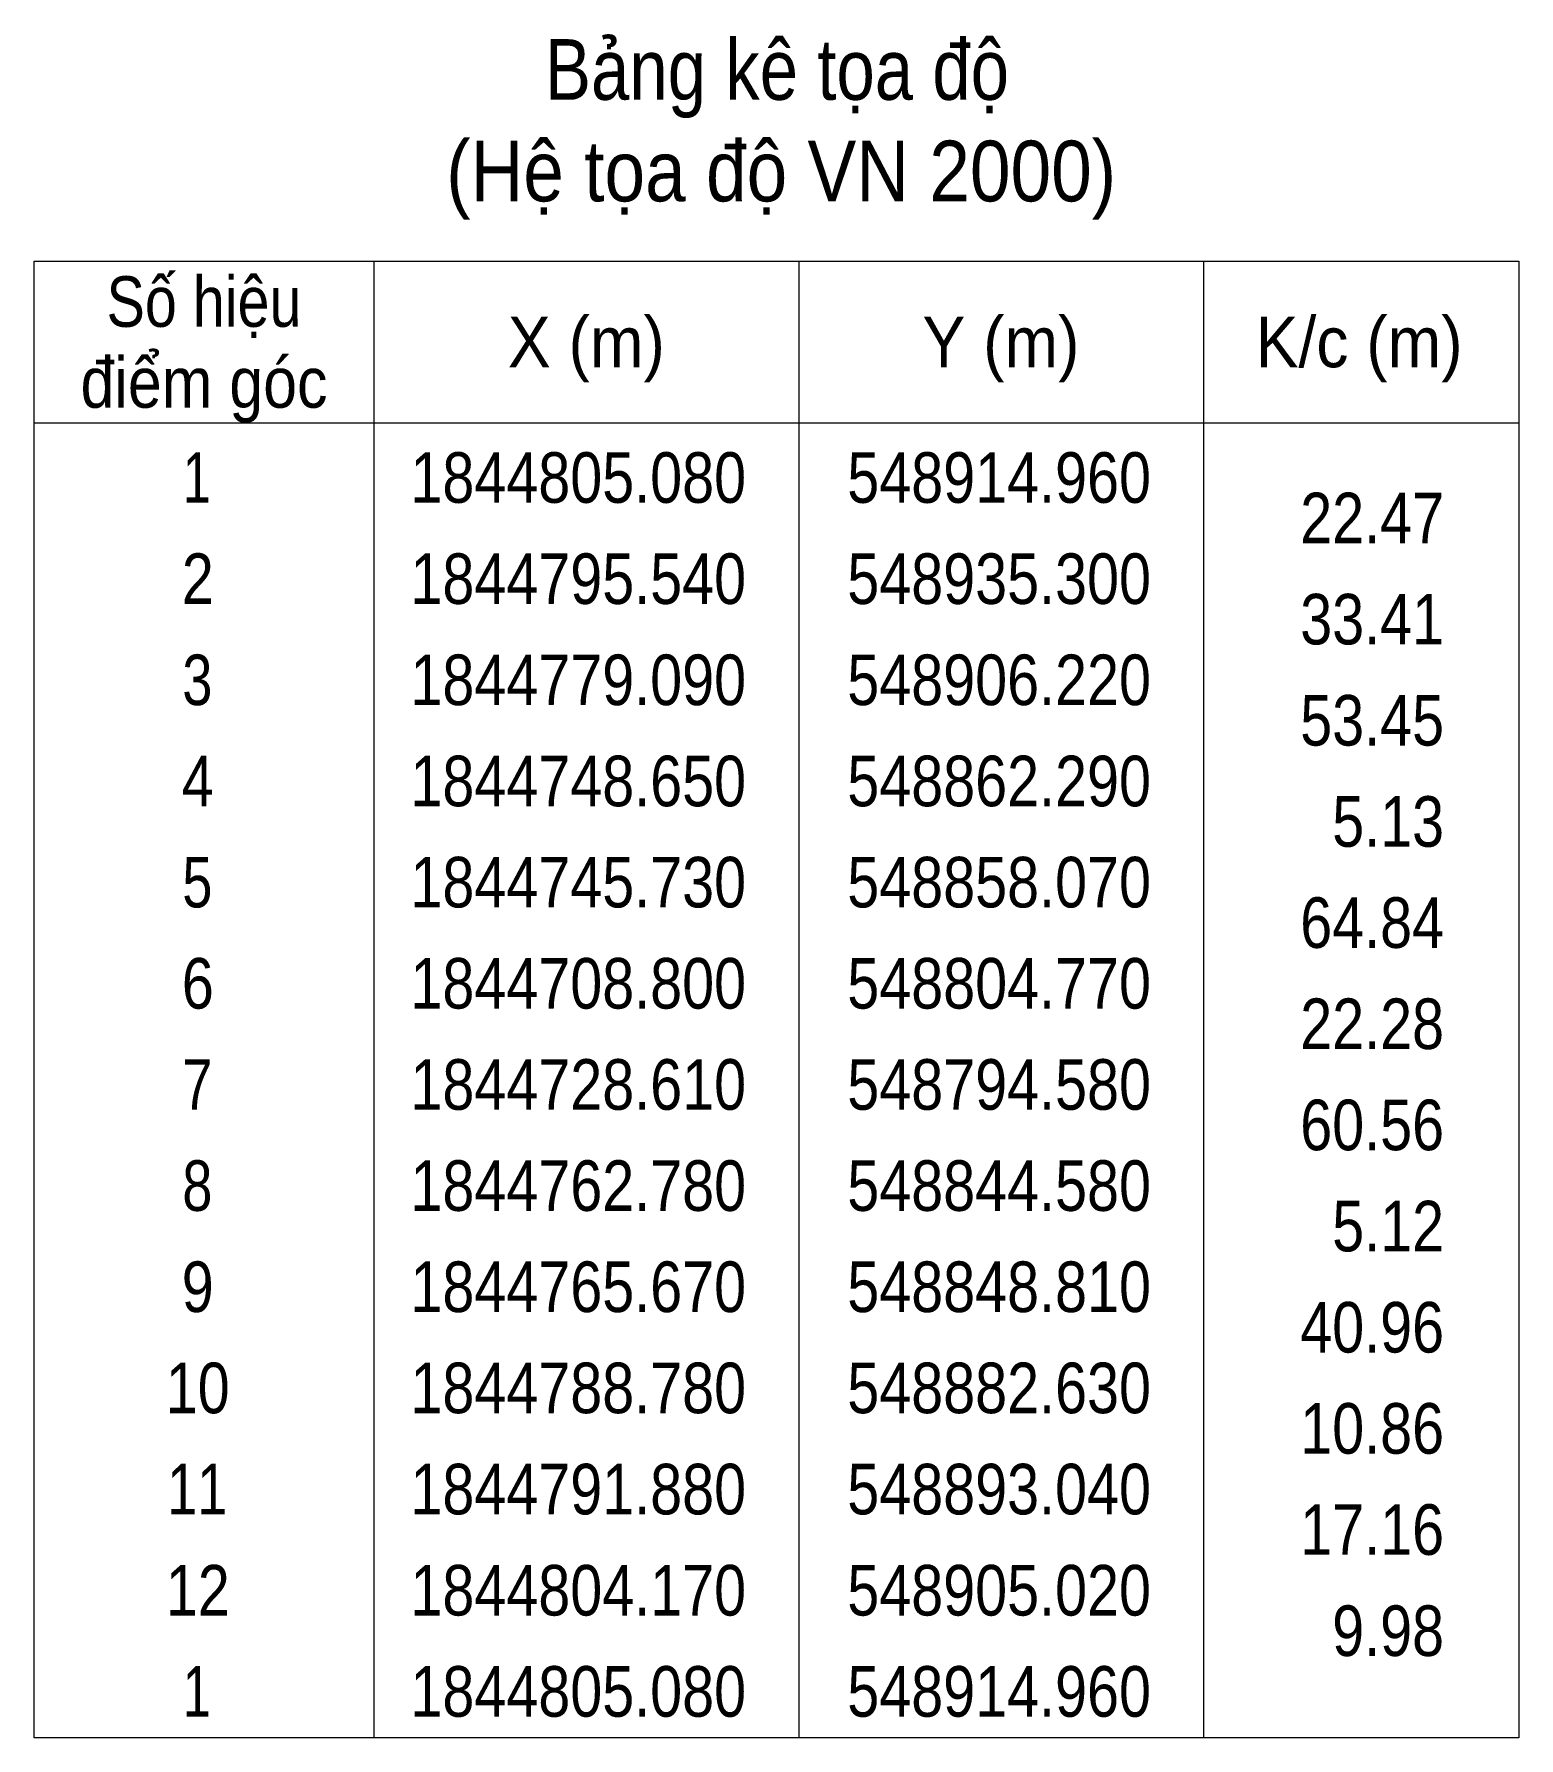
# Model space of a CAD drawing. Header units: metres. Extents: x 547798 to 549143, y 1844220 to 1844867.
# Drawn here: x 549069.7 to 549143.1, y 1844686.4 to 1844770.6 of the extents above; entities that cross this region are included whole.
import ezdxf
from ezdxf.enums import TextEntityAlignment as Align

# ---------------------------------------------------------------- set-up
doc = ezdxf.new("R2010")
doc.units = ezdxf.units.M
doc.layers.add('6', color=7, linetype='Continuous', lineweight=13)
doc.layers.add('63', color=7, linetype='Continuous', lineweight=13)

msp = doc.modelspace()

# ---------------------------------------------------------------- texts
at = {"layer": '6'}
for s, width, p in [('Bảng kê tọa độ', 0.85, (549106.395, 1844767.38)), ('(Hệ tọa độ VN 2000)', 0.9, (549106.6, 1844762.36))]:
    msp.add_text(s, height=3, dxfattribs=dict(at, width=width)).set_placement(p, align=Align.CENTER)
at = {"layer": '63'}
for s, width, p in [('Số hiệu', 0.85, (549078.07, 1844756.16)), ('X (m)', 0.95, (549096.97, 1844754.16)), ('Y (m)', 0.95, (549117.465, 1844754.16)), ('K/c (m)', 0.95, (549135.17, 1844754.16)), ('điểm góc', 0.9, (549078.07, 1844752.16)), (' 1', 0.75, (549077.365, 1844747.46)), ('1844805.080', 0.85, (549096.57, 1844747.46)), ('548914.960', 0.85, (549117.375, 1844747.46)), (' 2', 0.85, (549077.37, 1844742.46)), ('1844795.540', 0.85, (549096.57, 1844742.46)), ('548935.300', 0.85, (549117.375, 1844742.46)), (' 3', 0.8, (549077.37, 1844737.46)), ('1844779.090', 0.85, (549096.57, 1844737.46)), ('548906.220', 0.85, (549117.375, 1844737.46)), (' 4', 0.85, (549077.365, 1844732.46)), ('1844748.650', 0.85, (549096.57, 1844732.46)), ('548862.290', 0.85, (549117.375, 1844732.46)), (' 5', 0.8, (549077.37, 1844727.46)), ('1844745.730', 0.85, (549096.57, 1844727.46)), ('548858.070', 0.85, (549117.375, 1844727.46)), (' 6', 0.85, (549077.37, 1844722.46)), ('1844708.800', 0.85, (549096.57, 1844722.46)), ('548804.770', 0.85, (549117.375, 1844722.46)), (' 7', 0.8, (549077.37, 1844717.46)), ('1844728.610', 0.85, (549096.57, 1844717.46)), ('548794.580', 0.85, (549117.375, 1844717.46)), (' 8', 0.8, (549077.37, 1844712.46)), ('1844762.780', 0.85, (549096.57, 1844712.46)), ('548844.580', 0.85, (549117.375, 1844712.46)), (' 9', 0.85, (549077.365, 1844707.46)), ('1844765.670', 0.85, (549096.57, 1844707.46)), ('548848.810', 0.85, (549117.375, 1844707.46)), (' 10', 0.85, (549077.365, 1844702.46)), ('1844788.780', 0.85, (549096.57, 1844702.46)), ('548882.630', 0.85, (549117.375, 1844702.46)), (' 11', 0.8, (549077.365, 1844697.46)), ('1844791.880', 0.85, (549096.57, 1844697.46)), ('548893.040', 0.85, (549117.375, 1844697.46)), (' 12', 0.85, (549077.37, 1844692.46)), ('1844804.170', 0.85, (549096.57, 1844692.46)), ('548905.020', 0.85, (549117.375, 1844692.46)), ('1844805.080', 0.85, (549096.57, 1844687.46)), ('548914.960', 0.85, (549117.375, 1844687.46)), (' 1', 0.75, (549077.365, 1844687.46))]:
    msp.add_text(s, height=2.5, dxfattribs=dict(at, width=width)).set_placement(p, align=Align.CENTER)
at = {"layer": '63', "width": 0.85}
for s, p in [('22.47', (549139.37, 1844745.46)), ('33.41', (549139.37, 1844740.46)), ('53.45', (549139.37, 1844735.46)), ('5.13', (549139.37, 1844730.46)), ('64.84', (549139.37, 1844725.46)), ('22.28', (549139.37, 1844720.46)), ('60.56', (549139.37, 1844715.46)), ('5.12', (549139.37, 1844710.46)), ('40.96', (549139.37, 1844705.46)), ('10.86', (549139.37, 1844700.46)), ('17.16', (549139.37, 1844695.46)), ('9.98', (549139.37, 1844690.46))]:
    msp.add_text(s, height=2.5, dxfattribs=at).set_placement(p, align=Align.RIGHT)

# ---------------------------------------------------------------- linework, layer by layer
at = {"layer": '63'}
for p, q in [((549086.47, 1844759.41), (549086.47, 1844686.41)), ((549107.47, 1844759.41), (549107.47, 1844686.41)), ((549127.47, 1844759.41), (549127.47, 1844686.41)), ((549069.67, 1844751.41), (549143.07, 1844751.41))]:
    msp.add_line(p, q, dxfattribs=at)
msp.add_lwpolyline([(549069.67, 1844759.41), (549143.07, 1844759.41), (549143.07, 1844686.41), (549069.67, 1844686.41)], close=True, dxfattribs=at)

msp.set_redraw_order([(e.dxf.handle, doc.entitydb.next_handle()) for e in msp.query("TEXT MTEXT ATTDEF DIMENSION ARC_DIMENSION")])  # texts and dimensions are drawn at this point

doc.saveas('drawing.dxf')
